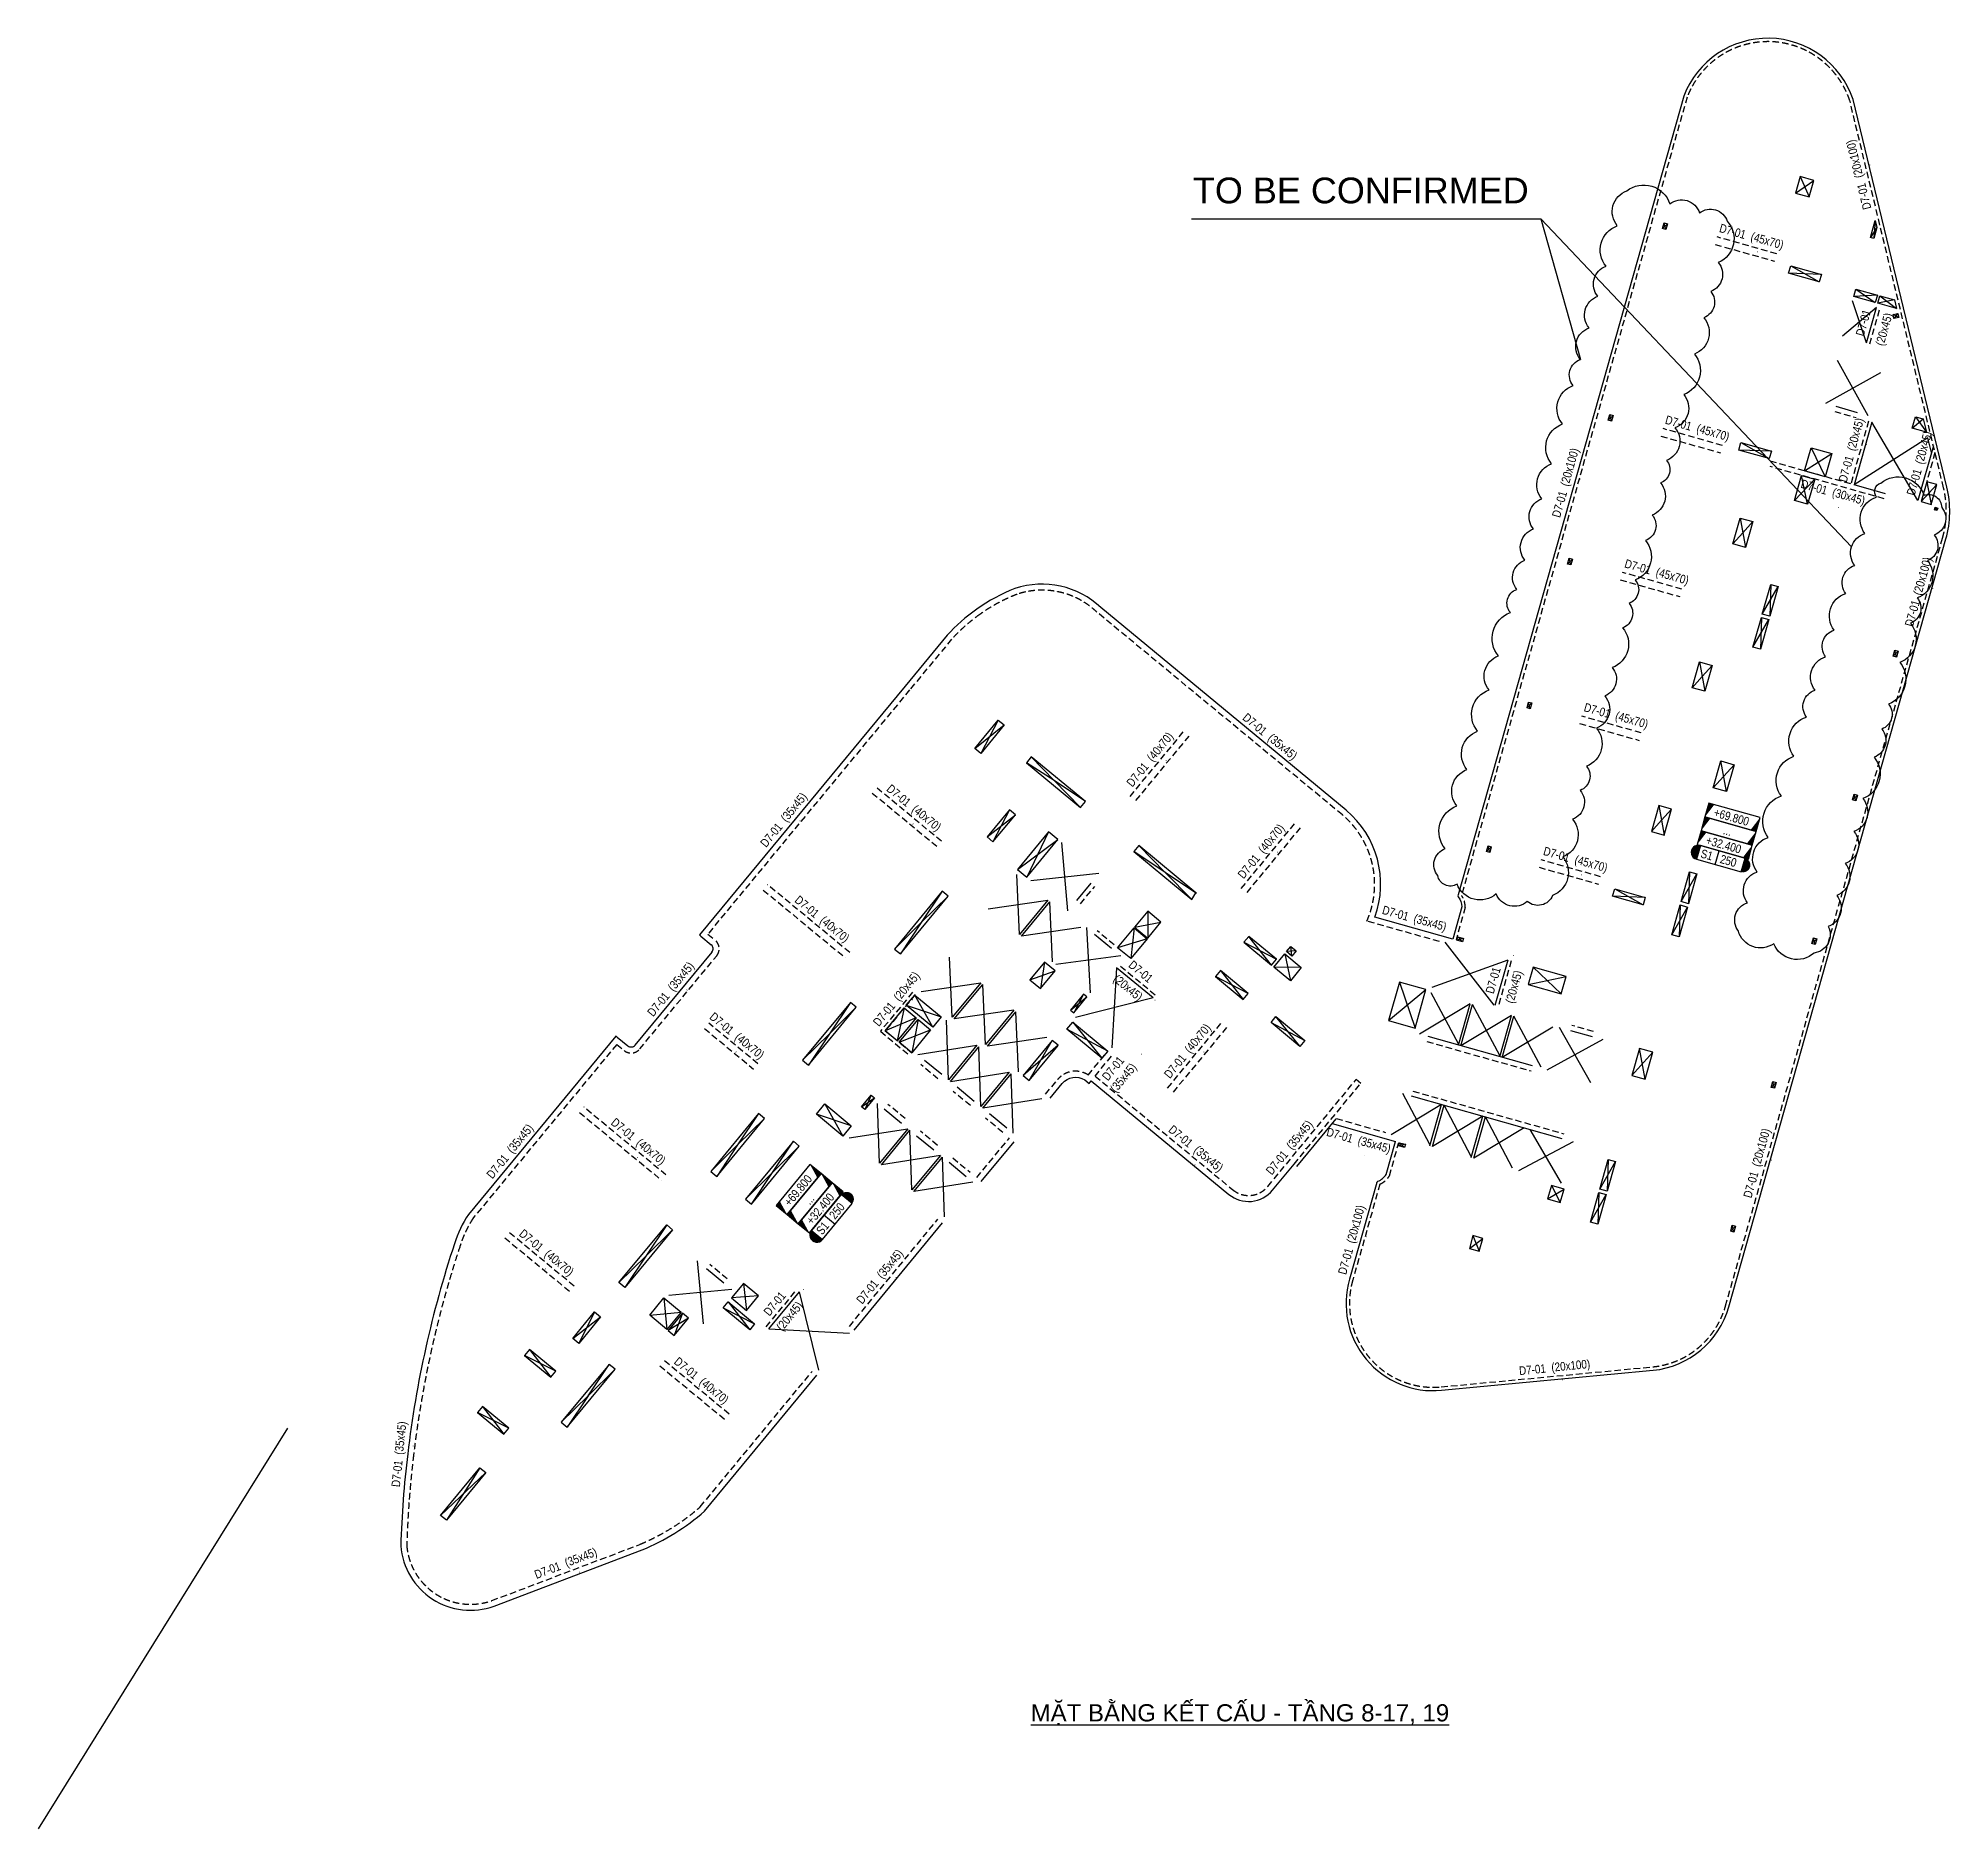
# Model space of a CAD drawing. Header units: millimetres. Extents: x 5400 to 3023951, y -127214 to 225084.
# Drawn here: x 1687400 to 1798713, y 2000 to 106284 of the extents above; entities that cross this region are included whole.
import ezdxf
from ezdxf.enums import TextEntityAlignment as Align

# ---------------------------------------------------------------- set-up
doc = ezdxf.new("R2010")
doc.units = ezdxf.units.MM
doc.header["$LTSCALE"] = 100
doc.linetypes.add('HIDDEN', pattern=[0.375, 0.25, -0.125])
for name, color, linetype in [('ccu11-Manh', 8, 'Continuous'), ('ccu11-Thay', 7, 'Continuous'), ('ccu12-Chidan', 9, 'Continuous'), ('ccu12-Khuat', 9, 'HIDDEN'), ('ccu12-Lomo', 2, 'Continuous'), ('ccu12-Text', 31, 'Continuous'), ('ccu12-Thay', 7, 'Continuous'), ('Xref_NT1+NT2_MBDV Cot vach_220729$0$ccu12-Thay', 7, 'Continuous')]:
    doc.layers.add(name, color=color, linetype=linetype)
doc.layers.add('ccu12-Tencaukien', color=9, linetype='Continuous', lineweight=15)
doc.layers.add('KC-Tencaukien', color=9, linetype='Continuous', lineweight=15)
doc.styles.add('Arial', font='arial.ttf', dxfattribs={"width": 0.7})
doc.styles.add('Arial Narrow', font='ARIALN.TTF')

msp = doc.modelspace()

# ---------------------------------------------------------------- texts
at = {"layer": 'ccu12-Text', "color": 1, "style": 'Arial'}
msp.add_text('TO BE CONFIRMED', height=1500, dxfattribs=at).set_placement((1764417.3, 96667.6), align=Align.CENTER)
at = {"layer": 'ccu12-Text', "color": 31, "style": 'Arial'}
msp.add_text('%%UMẶT BẰNG KẾT CẤU - TẦNG 8-17, 19', height=1000, dxfattribs=at).set_placement((1757377.9, 8253.3), align=Align.CENTER)

# ---------------------------------------------------------------- blocks, each defined once
blk = doc.blocks.new('*U4')
at = {"layer": 'ccu12-Tencaukien', "color": 8, "ltscale": 10000}
blk.add_line((361, -155), (354, -155), dxfattribs=at)
at = {"layer": 'ccu12-Text', "color": 2, "style": 'Arial Narrow', "width": 0.8}
blk.add_attdef('SH', text='', height=300, dxfattribs=at).set_placement((276, 6), align=Align.BOTTOM_RIGHT)
at = {"layer": 'ccu12-Text', "color": 31, "style": 'Arial Narrow', "width": 0.8}
for tag, p in [('(', (508, -75)), ('KT', (633, -75)), (')', (963, -75))]:
    blk.add_attdef(tag, text='', height=250, dxfattribs=at).set_placement(p, align=Align.BOTTOM_LEFT)
blk = doc.blocks.new('ccu11-cmb-flat-8')
at = {"layer": 'ccu12-Chidan', "color": 7}
blk.add_lwpolyline([(0, 0), (1550, 0), (1550, 419), (0, 419)], close=True, dxfattribs=at)
at = {"layer": 'ccu12-Chidan'}
for points in [[(0, 0), (166, 419), (0, 419)], [(1550, 419), (1383, 0), (1550, 0)]]:
    blk.add_solid(points, dxfattribs=at)
at = {"layer": 'ccu12-Chidan', "color": 31, "style": 'Arial Narrow', "width": 0.8}
blk.add_attdef('+100.00', text='', height=250, dxfattribs=at).set_placement((745, 206), align=Align.MIDDLE_CENTER)
blk = doc.blocks.new('ccu11-chieudaysan-flat-2')
at = {"layer": 'ccu12-Chidan'}
for points in [[(-569, 0), (-569, 419, 1)], [(788, 419), (788, 0, 1)]]:
    blk.add_hatch(color=8, dxfattribs=at).paths.add_polyline_path(points)
at = {"layer": 'ccu12-Chidan', "color": 7}
blk.add_line((0, 0), (0, 419), dxfattribs=at)
blk.add_lwpolyline([(-569, 0), (788, 0), (788, 419), (-569, 419)], close=True, dxfattribs=at)
blk.add_arc((-569, 209), 209, 90, 270.0001, dxfattribs=at)
at = {"layer": 'ccu12-Chidan', "color": 31, "style": 'Arial Narrow', "width": 0.7}
for tag, p in [('S00', (-488, 209)), ('200', (100, 209))]:
    blk.add_attdef(tag, text='', height=250, dxfattribs=at).set_placement(p, align=Align.MIDDLE_LEFT)
blk = doc.blocks.new('Lomo T8')
at = {"layer": 'ccu11-Manh', "ltscale": 5}
for p, q in [((71122, 86899), (71649, 85711)), ((70850, 85937), (71921, 86673)), ((72349, 81201), (70446, 81271)), ((70569, 81704), (72226, 80768)), ((67659, 71407), (69317, 70471)), ((69439, 70904), (67537, 70974)), ((23048, 53591), (24760, 54962)), ((24415, 55246), (23395, 53305)), ((23764, 48438), (25417, 49732)), ((25070, 50018), (24111, 48151)), ((25535, 46546), (27890, 48298)), ((27350, 48744), (26075, 46101)), ((62097, 44921), (60195, 44991)), ((62097, 44921), (60195, 44991)), ((60317, 45424), (61975, 44488)), ((60317, 45424), (61975, 44488)), ((32356, 43183), (33891, 43472)), ((33120, 44109), (33127, 42547)), ((33095, 42508), (31369, 41988)), ((32324, 43145), (32140, 41352)), ((41102, 41627, 0), (41429, 40060)), ((26257, 40117), (27733, 40647)), ((27112, 41152), (26873, 39607)), ((42066, 40831, 0), (40466, 40856, 0)), ((20606, 37361), (19556, 39227)), ((47151, 37740, 0), (49326, 39552, 0)), ((47786, 39987, 0), (48691, 37305, 0)), ((19632, 37906), (17837, 37146)), ((18938, 38479), (18531, 36573)), ((19065, 38633), (21096, 37955)), ((41971, 36254, 0), (40591, 37978, 0)), ((18647, 36478), (20479, 37207)), ((19748, 37811), (19378, 35874)), ((40305, 37631, 0), (42276, 36587, 0)), ((15860, 31614, 0), (13826, 32289)), ((14319, 32887), (15366, 31017)), ((56409, 27367), (57368, 27927)), ((56627, 28136), (57150, 27157)), ((51851, 24472), (52639, 25055)), ((52061, 25218), (52428, 24309)), ((9580, 22436), (9767, 20855)), ((4951, 21590), (5127, 19761)), ((8689, 21357), (9944, 19736)), ((10467, 21704), (8880, 21588)), ((-357, 19230, 0), (1264, 20485)), ((917, 20772), (-10, 18943, 0)), ((4125, 20589), (5954, 20762)), ((6378, 20412), (5204, 19697)), ((6031, 20698), (5550, 19410)), ((8402, 21010), (10231, 20083)), ((-1347, 17324), (-3160, 18238)), ((-2874, 18585), (-1634, 16977)), ((540, 15895), (1758, 17723)), ((2105, 17436), (540, 15895)), ((-4085, 14008), (-5898, 14922)), ((-5612, 15269), (-4372, 13661)), ((-8062, 8926, 0), (-5421, 11418, 0)), ((-5767, 11704, 0), (-7715, 8639))]:
    blk.add_line(p, q, dxfattribs=at)
at = {"layer": 'ccu11-Manh'}
for p, q in [((63383, 84150), (63095, 83868)), ((63288, 83813), (63190, 84204)), ((60229, 72987), (59941, 72705)), ((60133, 72650), (60036, 73041)), ((77638, 72250), (78287, 72795)), ((77825, 72915), (78474, 72014)), ((78939, 67493, 0), (79124, 67596)), ((78980, 67637, 0), (79083, 67452, 0)), ((57863, 64615), (57575, 64332)), ((57768, 64278), (57670, 64669)), ((76819, 59253, 0), (76532, 58971, 0)), ((76724, 58916, 0), (76627, 59308, 0)), ((55497, 56243), (55210, 55960)), ((55402, 55906), (55305, 56297)), ((74453, 50881, 0), (74166, 50599, 0)), ((74358, 50544, 0), (74261, 50935, 0)), ((53131, 47871), (52844, 47588)), ((53036, 47534), (52939, 47925)), ((51515, 42518, 0), (51124, 42421, 0)), ((51178, 42614, 0), (51461, 42326)), ((72088, 42509, 0), (71800, 42226, 0)), ((71993, 42172, 0), (71895, 42563, 0)), ((41774, 41812, 0), (41210, 41758, 0)), ((41519, 41503, 0), (41465, 42067, 0)), ((38972, 39315), (37066, 40305)), ((37353, 40652), (38685, 38968)), ((69722, 34137, 0), (69434, 33854, 0)), ((69627, 33800, 0), (69530, 34191, 0)), ((48130, 30538, 0), (47739, 30440, 0)), ((47794, 30632, 0), (48075, 30345, 0)), ((67356, 25764, 0), (67069, 25482, 0)), ((67261, 25428, 0), (67164, 25819, 0))]:
    blk.add_line(p, q, dxfattribs=at)
at = {"layer": 'ccu11-Manh', "ltscale": 0.5}
for p, q in [((75587, 83943, 0), (75212, 83352, 0)), ((75489, 84346, 0), (75404, 83325, 0)), ((74364, 80350), (75491, 79560)), ((75614, 79997), (74240, 79913)), ((76610, 79716), (75635, 79519)), ((75759, 79956), (76733, 79209)), ((71371, 69760, 0), (72955, 70768, 0)), ((71752, 71108, 0), (72574, 69420, 0)), ((71963, 69281, 0), (70781, 68041)), ((71551, 67824), (71193, 69499, 0)), ((78489, 69126), (78740, 67808)), ((79066, 68963), (78163, 67971)), ((68909, 61416), (69832, 63025)), ((69399, 63148), (69342, 61293)), ((68855, 61223), (68798, 59369)), ((68365, 59491), (69288, 61101)), ((67263, 52648), (66050, 51297)), ((66820, 51079), (66493, 52865)), ((64178, 44671), (65100, 46281)), ((64667, 46403), (64611, 44549)), ((63634, 42747), (64556, 44356)), ((64123, 44479), (64067, 42624)), ((38716, 42302), (40622, 41312)), ((40335, 40965), (39002, 42649)), ((55280, 39844), (57490, 40311)), ((57204, 39300), (55565, 40854)), ((30803, 35965, 0), (28409, 37235, 0)), ((28756, 37655, 0), (30458, 35546, 0)), ((27903, 36304, 0), (25864, 34538, 0)), ((26211, 34252, 0), (27558, 36589, 0)), ((62532, 35904), (61318, 34552)), ((62088, 34335), (61762, 36121)), ((17023, 33409, 0), (16640, 32558, 0)), ((16450, 32716, 0), (17213, 33253, 0)), ((59446, 27927), (60369, 29537)), ((59936, 29659), (59879, 27805)), ((58902, 26002), (59825, 27612)), ((59392, 27734), (59335, 25880))]:
    blk.add_line(p, q, dxfattribs=at)
at = {"layer": 'ccu11-Manh', "elevation": 0}
for points in [[(76857, 78697), (76523, 78863)], [(76800, 78930), (76580, 78629)]]:
    blk.add_lwpolyline(points, dxfattribs=at)
at = {"layer": 'ccu11-Manh', "ltscale": 5, "elevation": 0}
for points in [[(67613, 67014), (67770, 66154), (68354, 66805)], [(67186, 65503), (67770, 66154), (67927, 65294)], [(65247, 58642), (65404, 57782), (65988, 58433)], [(64820, 57131), (65404, 57782), (65561, 56922)], [(26345, 53102), (27667, 51718), (26058, 52755)], [(29495, 50501), (27667, 51718), (29208, 50154)], [(62881, 50270), (63038, 49410), (63622, 50060)], [(62454, 48759), (63038, 49410), (63195, 48550)], [(32602, 47934), (34143, 46370), (32316, 47587)], [(35971, 45152), (34144, 46369), (35685, 44805)], [(21156, 45280), (19939, 43452), (21503, 44993)], [(18374, 41910), (19938, 43452), (18721, 41624)], [(29390, 39278), (28818, 38194)], [(15807, 38803), (14590, 36975), (16154, 38516)], [(13025, 35434), (14590, 36975), (13372, 35147)], [(10459, 32326), (9241, 30498), (10806, 32039)], [(7676, 28957), (9241, 30498), (8023, 28670)], [(12835, 30429), (11270, 28888), (12488, 30715)], [(10052, 27060), (11270, 28887), (9705, 27346)], [(5110, 25849), (3892, 24021), (5457, 25563)], [(2327, 22480), (3892, 24021), (2674, 22193)], [(-1024, 14354), (540, 15895), (-677, 14068)]]:
    blk.add_lwpolyline(points, dxfattribs=at)
at = {"layer": 'ccu11-Manh', "ltscale": 5, "extrusion": (-1.24009e-08, 1.02457e-08, 1), "elevation": 0}
blk.add_lwpolyline([(28625, 38353), (29582, 39119)], dxfattribs=at)
at = {"layer": 'ccu12-Lomo', "ltscale": 0.5, "elevation": 0}
for points in [[(71921, 86673), (71122, 86899), (70850, 85937), (71649, 85711), (71921, 86673)], [(70446, 81271), (70569, 81704), (72349, 81201), (72226, 80768), (70446, 81271)], [(67537, 70974), (67659, 71407), (69439, 70904), (69317, 70471), (67537, 70974)], [(67613, 67014), (68354, 66805), (67927, 65294), (67186, 65503), (67613, 67014)], [(65247, 58642), (65988, 58433), (65561, 56922), (64820, 57131), (65247, 58642)], [(23395, 53305), (23048, 53591), (24415, 55246), (24760, 54962), (23395, 53305)], [(26345, 53102), (26058, 52755), (29208, 50154), (29495, 50501), (26345, 53102)], [(63195, 48550), (63622, 50060), (62881, 50270), (62454, 48759), (63195, 48550)], [(25417, 49732), (25070, 50018), (23765, 48438), (24111, 48151), (25417, 49732)], [(27350, 48744), (25535, 46546), (26075, 46101), (27890, 48298), (27350, 48744)], [(32602, 47934), (32316, 47587), (35685, 44805), (35933, 45177), (32602, 47934)], [(21503, 44993), (21156, 45280), (18374, 41910), (18721, 41624), (21503, 44993)], [(60195, 44991), (60317, 45424), (62097, 44921), (61975, 44488), (60195, 44991)], [(26873, 39607), (27733, 40647), (27112, 41152), (26257, 40117), (26873, 39607)], [(37066, 40305), (38685, 38968), (38972, 39315), (37353, 40652), (37066, 40305)], [(49326, 39552), (47786, 39987), (47152, 37740), (48691, 37305), (49326, 39552)], [(16154, 38516), (15807, 38803), (13025, 35434), (13372, 35147), (16154, 38516)], [(42276, 36587), (41989, 36240), (40305, 37631), (40591, 37978), (42276, 36587)], [(10806, 32039), (10459, 32326), (7676, 28957), (8023, 28670), (10806, 32039)], [(12835, 30429), (12488, 30716), (9705, 27347), (10052, 27060), (12835, 30429)], [(57150, 27157), (57368, 27927), (56627, 28136), (56409, 27367), (57150, 27157)], [(2674, 22193), (2327, 22480), (5110, 25849), (5457, 25563), (2674, 22193)], [(52428, 24309), (52639, 25055), (52061, 25218), (51851, 24472), (52428, 24309)], [(4125, 20589), (4951, 21590), (5954, 20762), (5127, 19761), (4124, 20588)], [(8402, 21010), (8689, 21357), (10231, 20083), (9944, 19736), (8402, 21010)], [(-10, 18943), (-357, 19230), (917, 20772), (1264, 20485), (-10, 18943)], [(5204, 19697), (5550, 19410), (6378, 20411), (6031, 20699), (5203, 19698)], [(-1634, 16977), (-1347, 17324), (-2874, 18584), (-3160, 18238), (-1634, 16977)], [(-677, 14068), (2105, 17436), (1758, 17723), (-1024, 14354), (-677, 14068)], [(-4372, 13661), (-4085, 14008), (-5612, 15269), (-5898, 14922), (-4372, 13661)]]:
    blk.add_lwpolyline(points, dxfattribs=at)
at = {"layer": 'ccu12-Lomo', "elevation": 0}
for points in [[(63383, 84150), (63288, 83813), (63095, 83868), (63190, 84204), (63383, 84150)], [(75404, 83298), (75212, 83352), (75489, 84346), (75587, 83943), (75404, 83298)], [(75615, 79997), (75491, 79560), (74240, 79913), (74364, 80350), (75614, 79997)], [(75759, 79956), (76610, 79716), (76733, 79209), (75635, 79519), (75759, 79956)], [(76523, 78863), (76800, 78930), (76857, 78697), (76580, 78629), (76523, 78863)], [(60229, 72987), (60133, 72650), (59941, 72705), (60036, 73041), (60229, 72987)], [(77638, 72250), (77825, 72915), (78287, 72795), (78474, 72014), (77638, 72249)], [(72955, 70768), (72574, 69420), (71371, 69760), (71752, 71108), (72955, 70768)], [(78980, 67637), (79124, 67596), (79083, 67452), (78939, 67493), (78980, 67637)], [(57863, 64615), (57768, 64278), (57575, 64332), (57670, 64669), (57863, 64615)], [(69288, 61101), (68798, 59369), (68365, 59491), (68855, 61223), (69288, 61101)], [(76819, 59253), (76724, 58916), (76532, 58971), (76627, 59308), (76819, 59253)], [(55497, 56243), (55402, 55906), (55210, 55960), (55305, 56297), (55497, 56243)], [(74453, 50881), (74358, 50544), (74166, 50599), (74261, 50935), (74453, 50881)], [(53131, 47871), (53036, 47534), (52844, 47588), (52939, 47925), (53131, 47871)], [(64556, 44356), (64067, 42624), (63634, 42747), (64123, 44479), (64556, 44356)], [(39002, 42649), (38716, 42302), (40335, 40965), (40622, 41312), (39002, 42649)], [(72088, 42509), (71993, 42172), (71800, 42226), (71895, 42563), (72088, 42509)], [(41774, 41812), (41519, 41503), (41211, 41758), (41465, 42067), (41774, 41812)], [(28409, 37235), (28756, 37655), (30803, 35965), (30458, 35546), (28409, 37235)], [(27903, 36304), (27558, 36589), (25864, 34538), (26211, 34252), (27905, 36302)], [(62532, 35904), (61762, 36121), (61318, 34552), (62088, 34335), (62532, 35904)], [(17023, 33409), (17213, 33253), (16640, 32558), (16450, 32716), (17023, 33409)], [(69722, 34137), (69627, 33800), (69434, 33854), (69530, 34191), (69722, 34137)], [(48130, 30538), (48075, 30345), (47739, 30440), (47793, 30633), (48130, 30538)], [(60369, 29537), (59879, 27805), (59446, 27927), (59936, 29659), (60369, 29537)], [(59825, 27612), (59335, 25880), (58902, 26002), (59392, 27734), (59825, 27612)], [(67356, 25764), (67261, 25428), (67069, 25482), (67164, 25819), (67356, 25764)], [(-5421, 11418), (-7715, 8639), (-8062, 8926), (-5767, 11704), (-5421, 11418)]]:
    blk.add_lwpolyline(points, dxfattribs=at)
for points in [[(71963, 69281), (71551, 67824), (70781, 68041), (71193, 69499)], [(51124, 42421), (51178, 42614), (51515, 42518), (51461, 42326)]]:
    blk.add_lwpolyline(points, close=True, dxfattribs=at)
at = {"layer": 'ccu12-Lomo'}
for points in [[(78740, 67808), (79066, 68963), (78489, 69126), (78163, 67971), (78740, 67808)], [(69832, 63025), (69342, 61293), (68909, 61416), (69399, 63148), (69832, 63025)], [(65100, 46281), (64611, 44549), (64178, 44671), (64667, 46403), (65100, 46281)]]:
    blk.add_lwpolyline(points, dxfattribs=at)
blk.add_lwpolyline([(67263, 52648), (66820, 51079), (66050, 51297), (66493, 52865)], close=True, dxfattribs=at)
at = {"layer": 'ccu12-Lomo', "ltscale": 0.5, "elevation": 0}
for points in [[(32356, 43183), (33127, 42547), (33891, 43472), (33120, 44109)], [(32324, 43145), (33095, 42508), (32140, 41352), (31369, 41988)], [(41102, 41627), (42066, 40831), (41429, 40060), (40465, 40856)], [(19556, 39227), (21096, 37955), (20606, 37361), (19065, 38633)], [(18938, 38479), (19632, 37906), (18531, 36573), (17837, 37146)], [(19748, 37811), (20479, 37207), (19378, 35874), (18647, 36478)], [(14319, 32887), (15860, 31614), (15366, 31017), (13826, 32289)], [(8880, 21588), (9767, 20855), (10467, 21704), (9580, 22436)]]:
    blk.add_lwpolyline(points, close=True, dxfattribs=at)
at = {"layer": 'ccu12-Lomo', "ltscale": 0.5}
blk.add_lwpolyline([(57204, 39300), (57490, 40311), (55565, 40854), (55280, 39844), (57204, 39300)], dxfattribs=at)
at = {"layer": 'ccu12-Lomo', "ltscale": 0.5, "extrusion": (-1.24009e-08, 1.02457e-08, 1), "elevation": 0}
blk.add_lwpolyline([(28818, 38194), (29582, 39119), (29390, 39278), (28625, 38353)], close=True, dxfattribs=at)
blk = doc.blocks.new('*U15')
at = {"layer": 'ccu12-Tencaukien', "color": 8, "ltscale": 10000}
blk.add_line((361, -155), (354, -155), dxfattribs=at)
at = {"layer": 'ccu12-Text', "color": 2, "style": 'Arial Narrow', "width": 0.8}
blk.add_attdef('SH', text='', height=300, dxfattribs=at).set_placement((276, 6), align=Align.BOTTOM_RIGHT)
at = {"layer": 'ccu12-Text', "color": 31, "style": 'Arial Narrow', "width": 0.8}
for tag, p in [('(', (508, -75)), ('KT', (633, -75)), (')', (963, -75))]:
    blk.add_attdef(tag, text='', height=250, dxfattribs=at).set_placement(p, align=Align.BOTTOM_LEFT)
blk = doc.blocks.new('*U16')
at = {"layer": 'ccu12-Tencaukien', "color": 8, "ltscale": 10000}
blk.add_line((361, -155), (354, -155), dxfattribs=at)
at = {"layer": 'ccu12-Text', "color": 2, "style": 'Arial Narrow', "width": 0.8}
blk.add_attdef('SH', text='', height=300, dxfattribs=at).set_placement((276, 6), align=Align.BOTTOM_RIGHT)
at = {"layer": 'ccu12-Text', "color": 31, "style": 'Arial Narrow', "width": 0.8}
for tag, p in [('(', (508, -75)), ('KT', (633, -75)), (')', (963, -75))]:
    blk.add_attdef(tag, text='', height=250, dxfattribs=at).set_placement(p, align=Align.BOTTOM_LEFT)
blk = doc.blocks.new('*U20')
at = {"layer": 'ccu12-Tencaukien', "color": 8, "ltscale": 10000}
blk.add_line((361, -155), (354, -155), dxfattribs=at)
at = {"layer": 'ccu12-Text', "color": 2, "style": 'Arial Narrow', "width": 0.8}
blk.add_attdef('SH', text='', height=300, dxfattribs=at).set_placement((276, 6), align=Align.BOTTOM_RIGHT)
at = {"layer": 'ccu12-Text', "color": 31, "style": 'Arial Narrow', "width": 0.8}
for tag, p in [('(', (508, -75)), ('KT', (633, -75)), (')', (963, -75))]:
    blk.add_attdef(tag, text='', height=250, dxfattribs=at).set_placement(p, align=Align.BOTTOM_LEFT)
blk = doc.blocks.new('*U31')
at = {"layer": 'ccu12-Tencaukien', "color": 8, "ltscale": 10000}
blk.add_line((361, -155), (354, -155), dxfattribs=at)
at = {"layer": 'ccu12-Text', "color": 2, "style": 'Arial Narrow', "width": 0.8}
blk.add_attdef('SH', text='', height=300, dxfattribs=at).set_placement((276, 6), align=Align.BOTTOM_RIGHT)
at = {"layer": 'ccu12-Text', "color": 31, "style": 'Arial Narrow', "width": 0.8}
for tag, p in [('(', (508, -75)), ('KT', (633, -75)), (')', (963, -75))]:
    blk.add_attdef(tag, text='', height=250, dxfattribs=at).set_placement(p, align=Align.BOTTOM_LEFT)
blk = doc.blocks.new('*U32')
at = {"layer": 'ccu12-Tencaukien', "color": 8, "ltscale": 10000}
blk.add_line((361, -155), (354, -155), dxfattribs=at)
at = {"layer": 'ccu12-Text', "color": 2, "style": 'Arial Narrow', "width": 0.8}
blk.add_attdef('SH', text='', height=300, dxfattribs=at).set_placement((276, 6), align=Align.BOTTOM_RIGHT)
at = {"layer": 'ccu12-Text', "color": 31, "style": 'Arial Narrow', "width": 0.8}
for tag, p in [('(', (508, -75)), ('KT', (633, -75)), (')', (963, -75))]:
    blk.add_attdef(tag, text='', height=250, dxfattribs=at).set_placement(p, align=Align.BOTTOM_LEFT)
blk = doc.blocks.new('*U33')
at = {"layer": 'ccu12-Tencaukien', "color": 8, "ltscale": 10000}
blk.add_line((361, -155), (354, -155), dxfattribs=at)
at = {"layer": 'ccu12-Text', "color": 2, "style": 'Arial Narrow', "width": 0.8}
blk.add_attdef('SH', text='', height=300, dxfattribs=at).set_placement((276, 6), align=Align.BOTTOM_RIGHT)
at = {"layer": 'ccu12-Text', "color": 31, "style": 'Arial Narrow', "width": 0.8}
for tag, p in [('(', (508, -75)), ('KT', (633, -75)), (')', (963, -75))]:
    blk.add_attdef(tag, text='', height=250, dxfattribs=at).set_placement(p, align=Align.BOTTOM_LEFT)
blk = doc.blocks.new('*U30')
at = {"layer": 'ccu12-Tencaukien', "color": 8, "ltscale": 10000}
blk.add_line((361, -155), (354, -155), dxfattribs=at)
at = {"layer": 'ccu12-Text', "color": 2, "style": 'Arial Narrow', "width": 0.8}
blk.add_attdef('SH', text='', height=300, dxfattribs=at).set_placement((276, 6), align=Align.BOTTOM_RIGHT)
at = {"layer": 'ccu12-Text', "color": 31, "style": 'Arial Narrow', "width": 0.8}
for tag, p in [('(', (508, -75)), ('KT', (633, -75)), (')', (963, -75))]:
    blk.add_attdef(tag, text='', height=250, dxfattribs=at).set_placement(p, align=Align.BOTTOM_LEFT)

# ---------------------------------------------------------------- linework, layer by layer
at = {"layer": 'ccu11-Manh', "ltscale": 0.5}
for p, q in [((1794452.4, 90604.4), (1792472.4, 88929.8)), ((1793867.8, 88535.5), (1793057.1, 90998.7)), ((1793969.4, 84298.2), (1792174.4, 87507.2)), ((1794676.4, 86800.2), (1791467.4, 85005.2)), ((1796855.2, 79352.1), (1794176.5, 83927.9)), ((1797440.8, 83005.5), (1793143.1, 80270.6, 0)), ((1747350.5, 55453, 0), (1747006.3, 59433.4, 0)), ((1744534.9, 54081.9, 0), (1744377, 57584.4, 0)), ((1745191.6, 57235.9, 0), (1749165.3, 57650.5, 0)), ((1742721.4, 55579.6, 0), (1746190.5, 56086.7, 0)), ((1746461, 52491.3, 0), (1746306.2, 55991.2, 0)), ((1748116.6, 54496.1, 0), (1744650.6, 53986.4, 0)), ((1748436.7, 54491.1, 0), (1748658.5, 50676.5, 0)), ((1769302, 53635.4), (1772162.9, 49969.3)), ((1740625.5, 49269.5, 0), (1740467.6, 52772)), ((1750441.5, 52835.5, 0), (1746653.8, 52332.1, 0)), ((1772978, 52596.7), (1768554.2, 50989)), ((1738812, 50767.3), (1742281.1, 51274.3)), ((1750198.1, 52148.3, 0), (1749917.8, 47490.1, 0)), ((1742553.2, 47677.6, 0), (1742396.8, 51178.8)), ((1752318.6, 50397.2, 0), (1747797.4, 49241.2, 0)), ((1770102.3, 47713.3, 0), (1768520.7, 50686.7, 0)), ((1740403.3, 45627.2), (1740285.4, 49096.5)), ((1744208.8, 49682.4), (1740741.2, 49174)), ((1744479.2, 46087), (1744324.4, 49586.8)), ((1770782.2, 50047.7, 0), (1767840.9, 48281, 0)), ((1773188, 49367.9), (1770246.7, 47601.1)), ((1772508.1, 47033.5), (1770926.5, 50006.9)), ((1774913.9, 46353.7), (1773332.3, 49327.1)), ((1746134.8, 48091.8), (1742668.8, 47582.1)), ((1775593.7, 48688.1), (1772652.5, 46921.3)), ((1778507.9, 47968.6), (1775250.7, 46187.1)), ((1775957.8, 48689.2), (1777800.9, 45466.5)), ((1738629.8, 47091.7), (1742058.9, 47631.9, 0)), ((1742292.3, 44067.1), (1742174.5, 47536.4, 0)), ((1740518.9, 45531.7, 0), (1743947.9, 46071.9, 0)), ((1744181.4, 42507), (1744063.6, 45976.3, 0)), ((1768443.6, 41843.2), (1766862, 44816.6)), ((1736391.6, 40769.5), (1736273.8, 44238.8)), ((1745837, 44511.8), (1742408, 43971.6, 0)), ((1769123.4, 44177.6), (1766182.2, 42410.8)), ((1771529.2, 43497.8), (1768588, 41731)), ((1770849.4, 41163.4), (1769267.8, 44136.8)), ((1773255.2, 40483.5), (1771673.6, 43457)), ((1734618.2, 42234.1), (1738047.2, 42774.3, 0)), ((1738280.7, 39209.5, 0), (1738162.9, 42678.8, 0)), ((1773935, 42818), (1770993.8, 41051.2)), ((1776094, 39610), (1774271.8, 42722.8)), ((1739936.3, 41214.2, 0), (1736507.3, 40674, 0)), ((1776773.9, 42015.8), (1773592, 40317)), ((1740169.8, 37649.4), (1740052, 41118.7, 0)), ((1741825.4, 39654.1), (1738396.4, 39113.9)), ((1726132.5, 31409.2), (1725783.4, 35069.5)), ((1727788.1, 33414), (1724127.8, 33064.8)), ((1732853.7, 28711.8), (1731729.8, 33271.4)), ((1729946.8, 31112.4), (1734636.6, 30870.8))]:
    msp.add_line(p, q, dxfattribs=at)
at = {"layer": 'ccu11-Thay', "ltscale": 0.5}
for p, q in [((1748687.7, 57072.2, 0), (1747859.9, 56069.8, 0)), ((1748899.3, 54109, 0), (1749901.7, 53281.2, 0)), ((1774408.7, 46425.1), (1768346.1, 48138.2)), ((1776631.4, 48498.8), (1777882.4, 48145.3)), ((1739015.4, 46773.4), (1740017.7, 45945.6, 0)), ((1740904.4, 45213.3, 0), (1741906.8, 44385.5)), ((1748336.4, 45615.6), (1748592.2, 45413.9, 0)), ((1748592.2, 45413.9, 0), (1748719.6, 45568.1, 0)), ((1776148.3, 42192.5), (1767367.2, 44673.8)), ((1736659.3, 43920.5), (1737661.7, 43092.7, 0)), ((1742793.5, 43653.2, 0), (1743795.9, 42825.4)), ((1738548.4, 42360.4, 0), (1739550.8, 41532.6, 0)), ((1741439.9, 39972.5), (1740437.5, 40800.3, 0)), ((1726323.1, 34623.8), (1727325.5, 33796))]:
    msp.add_line(p, q, dxfattribs=at)
at = {"layer": 'ccu11-Thay'}
for p, q in [((1746190.5, 56086.7, 0), (1744534.9, 54081.9, 0)), ((1744650.6, 53986.4, 0), (1746306.2, 55991.2, 0)), ((1772978, 52596.7, 0), (1772230.2, 49950.3, 0)), ((1742281.1, 51274.3), (1740625.5, 49269.5, 0)), ((1740741.2, 49174), (1742396.8, 51178.8)), ((1744208.8, 49682.4), (1742553.2, 47677.6, 0)), ((1742668.8, 47582.1), (1744324.4, 49586.8)), ((1770102.3, 47641.9, 0), (1770782.2, 50047.7, 0)), ((1770246.7, 47601.1, 0), (1770926.5, 50006.9, 0)), ((1772508.1, 46962.1, 0), (1773188, 49367.9, 0)), ((1772652.5, 46921.3), (1773332.3, 49327.1)), ((1742058.9, 47631.9, 0), (1740403.3, 45627.2)), ((1740518.9, 45531.7, 0), (1742174.5, 47536.4, 0)), ((1743947.9, 46071.9, 0), (1742292.3, 44067.1)), ((1742408, 43971.6, 0), (1744063.6, 45976.3, 0)), ((1768443.6, 41771.8), (1769123.4, 44177.6)), ((1768588, 41731), (1769267.8, 44136.8)), ((1770849.4, 41092), (1771529.2, 43497.8)), ((1770993.8, 41051.2), (1771673.6, 43457)), ((1738047.2, 42774.3, 0), (1736391.6, 40769.5)), ((1736507.3, 40674, 0), (1738162.9, 42678.8, 0)), ((1739936.3, 41214.2, 0), (1738280.7, 39209.5, 0)), ((1738396.4, 39113.9), (1740052, 41118.7, 0))]:
    msp.add_line(p, q, dxfattribs=at)
at = {"layer": 'ccu11-Thay', "ltscale": 0.5, "extrusion": (-9.92109e-09, 8.1449e-09, 1)}
msp.add_line((1752318.4, 50397, 0), (1750198, 52148.1, 0), dxfattribs=at)
at = {"layer": 'ccu11-Thay', "color": 1}
for points in [[(1779912.3, 97396.1, -0.52056705), (1782410.8, 96636.9, -0.52056705), (1784142.1, 96110.9, -0.52056705), (1785752.9, 95621.4, -0.52056705), (1785232.6, 93218.5, -0.52056705), (1784792.3, 91536.4, -0.52056705), (1784392.4, 90008.3, -0.52056705), (1783838.3, 87891.3, -0.52056705), (1783219.6, 85527.1, -0.52056705), (1782711.9, 83587.3, -0.52056705), (1782217.2, 81697.2, -0.52056705), (1781872.7, 80380.8, -0.52056705), (1781384, 78513.7, -0.52056705), (1780994.6, 77025.7, -0.52056705), (1780393.9, 74730.5, -0.52056705), (1780037.3, 73368.1, -0.52056705), (1779664.4, 71943.2, -0.52056705), (1779057.5, 69624.5, -0.52056705), (1778626.8, 67978.9, -0.52056705), (1778135.3, 66101, -0.52056705), (1777555.7, 63886.2, -0.52056705), (1777187.2, 62478.2, -0.52056705), (1776745.7, 60791.5, -0.52056705), (1776172.3, 58600.6, -0.52056705), (1775586.7, 56363.2, -0.52056705), (1774112.8, 56008.1, -0.52056705), (1772303.4, 56450.4, -0.52056705), (1770020.1, 57008.6, -0.52056705), (1768893.4, 57515.3, -0.52056705), (1769326.5, 59082.8, -0.52056705), (1770014.4, 61572.4, -0.52056705), (1770599.4, 63689.8, -0.52056705), (1771216.4, 65923.1, -0.52056705), (1771881.7, 68331, -0.52056705), (1772427.5, 70306.3, -0.52056705), (1773124.2, 72827.9, -0.52056705), (1773499.2, 74185.2, -0.52056705), (1773968.6, 75883.9, -0.52056705), (1774470.6, 77700.8, -0.52056705), (1774958.2, 79465.4, -0.52056705), (1775520.5, 81500.7, -0.52056705), (1776160.7, 83817.9, -0.52056705), (1776779.2, 86056.5, -0.52056705), (1777199.8, 87578.7, -0.52056705), (1777707.2, 89415.2, -0.52056705), (1778215.2, 91253.7, -0.52056705), (1778698.9, 93004.2, -0.52056705), (1779349.8, 95359.9, -0.52056705), (1779912.3, 97396.1, -0.52056705)], [(1794702.6, 80377.8, -0.52056705), (1797218.5, 79662.5, -0.52056705), (1798244.5, 78954.9, -0.52056705), (1797807.8, 77341.9, -0.52056705), (1797406.5, 75859.6, -0.52056705), (1796817.1, 73682.4, -0.52056705), (1796420.2, 72216.2, -0.52056705), (1795801.5, 69930.9, -0.52056705), (1795144.8, 67505, -0.52056705), (1794750.2, 66047.7, -0.52056705), (1794306.5, 64408.5, -0.52056705), (1793654.3, 61999.7, -0.52056705), (1793134.5, 60079.6, -0.52056705), (1792629.6, 58214.5, -0.52056705), (1792126.9, 56357.6, -0.52056705), (1791637.2, 54548.7, -0.52056705), (1790809.1, 53005.6, -0.52056705), (1788463.8, 53548.1, -0.52056705), (1786404, 54280.3, -0.52056705), (1786929.1, 55931.6, -0.52056705), (1787498.1, 57721, -0.52056705), (1788139.7, 59738.7, -0.52056705), (1788906.6, 62150.6, -0.52056705), (1789641.8, 64462.7, -0.52056705), (1790368.7, 66748.4, -0.52056705), (1790865.5, 68310.9, -0.52056705), (1791485.4, 70260.2, -0.52056705), (1791979.2, 71813.3, -0.52056705), (1792656.8, 73944.3, -0.52056705), (1793175.4, 75575, -0.52056705), (1793768, 77438.5, -0.52056705), (1794442.6, 79560.1, -0.52056705), (1794702.6, 80377.8, -0.52056705)]]:
    msp.add_lwpolyline(points, format="xyb", dxfattribs=at)
at = {"layer": 'ccu11-Thay', "ltscale": 0.5}
for points in [[(1754559.6, 95763.1), (1774896, 95763.1), (1777199.8, 87578.7)], [(1774896, 95763.1), (1792986.6, 76660.9)]]:
    msp.add_lwpolyline(points, dxfattribs=at)
at = {"layer": 'ccu12-Khuat', "ltscale": 15}
for p, q in [((1783418.1, 102856.1, 0), (1770278.1, 56361.2, 0)), ((1798351, 80097.9), (1792883.6, 102676.9, 0)), ((1788633, 93729.7), (1785168.6, 94708.6)), ((1785046.2, 94275.5), (1788510.6, 93296.6)), ((1794060.2, 88481.1), (1794644.9, 90550.1)), ((1785478.6, 82566.8), (1782014.3, 83545.7)), ((1792011.3, 84539.7), (1793262.3, 84186.2)), ((1793984, 83982.3, 0), (1792950.6, 80325, 0)), ((1781891.9, 83112.6), (1785356.3, 82133.7)), ((1794889.9, 79465.3, 0), (1788249.9, 81341.6)), ((1792950.6, 80325, 0), (1788331.5, 81630.3)), ((1797851.9, 82151.3), (1797045.7, 79298.2)), ((1785657, 32448.3), (1798295.7, 77176)), ((1779526.2, 74740.5), (1782990.5, 73761.5, 0)), ((1783112.9, 74194.6, 0), (1779648.5, 75173.5)), ((1780747.2, 65822.4), (1777282.8, 66801.3)), ((1750976.4, 62120.6), (1754096.6, 65898.8)), ((1777160.4, 66368.3), (1780624.8, 65389.4)), ((1754405, 65644.1), (1751284.8, 61865.9)), ((1740002.3, 59511.1, 0), (1736224.1, 62631.3, 0)), ((1735969.4, 62322.9, 0), (1739747.6, 59202.7, 0)), ((1757453.3, 56771.8), (1760573.4, 60550)), ((1760881.8, 60295.3), (1757761.7, 56517.1)), ((1774794.7, 57996.1), (1778259.1, 57017.2)), ((1778381.4, 57450.2), (1774917.1, 58429.2)), ((1734653.5, 53034.3, 0), (1729872.9, 56982.2, 0)), ((1748091.2, 55878.8, 0), (1748919, 56881.1, 0)), ((1729618.2, 56673.8, 0), (1734398.8, 52725.8, 0)), ((1726391.5, 54105.5, 0), (1726817.5, 53753.6, 0)), ((1750060.9, 53474, 0), (1749058.5, 54301.8, 0)), ((1722426.5, 47415.7, 0), (1726907.1, 52841.3, 0)), ((1773170.5, 52542.3, 0), (1772422.7, 49895.9, 0)), ((1726197, 48605, 0), (1729049.9, 46249, 0)), ((1729304.6, 46557.4, 0), (1726451.7, 48913.4, 0)), ((1753164.4, 45139.7), (1756284.6, 48917.9)), ((1756593, 48663.2), (1753472.8, 44885)), ((1777964, 48434), (1776713, 48787.5)), ((1721086.3, 47683.3, 0), (1721513.3, 47330.7, 0)), ((1748540.2, 45900.5, 0), (1749688.2, 47290.7, 0)), ((1748942.5, 45838, 0), (1749958.1, 47067.8, 0)), ((1768264.6, 47849.5), (1774327.2, 46136.4)), ((1739794.9, 45675.7, 0), (1738792.5, 46503.5)), ((1741683.9, 44115.6), (1740681.6, 44943.4, 0)), ((1767448.8, 44962.5), (1776229.9, 42481.2)), ((1718920.5, 43720.1, 0), (1723701.1, 39772.1, 0)), ((1723955.8, 40080.5, 0), (1719175.2, 44028.5, 0)), ((1737884.6, 43362.5, 0), (1736882.2, 44190.3)), ((1739773.6, 41802.5, 0), (1738771.3, 42630.2, 0)), ((1743573, 42555.5), (1742570.7, 43383.3, 0)), ((1762983.4, 43366.6, 0), (1765858.9, 42554.1)), ((1740660.4, 41070.2, 0), (1741662.7, 40242.4)), ((1714574.1, 36415.4, 0), (1718352.2, 33295.2, 0)), ((1718606.9, 33603.7, 0), (1714828.8, 36723.8, 0)), ((1727516.5, 34027.3), (1726514.1, 34855.1)), ((1729792.6, 31239.8), (1731575.5, 33398.8)), ((1723595.4, 28965.2, 0), (1727373.6, 25845.1, 0)), ((1727628.3, 26153.5), (1723850.1, 29273.6, 0))]:
    msp.add_line(p, q, dxfattribs=at)
at = {"layer": 'ccu12-Khuat', "ltscale": 15, "extrusion": (-9.92109e-09, 8.1449e-09, 1)}
msp.add_line((1752445.8, 50551.2, 0), (1750325.4, 52302.3, 0), dxfattribs=at)
at = {"layer": 'ccu12-Khuat', "ltscale": 15, "elevation": 0}
for points in [[(1764768.4, 54864.5, 0.33330552), (1763343.9, 61051.2), (1749048.2, 72857.1, 0.27871478), (1744397.4, 73898.7, 0.06329464), (1742255.8, 72746.6, 0.05332482), (1740589.4, 71280.1), (1738144.5, 68333.1), (1726391.5, 54105.5)], [(1770278.1, 56361.2, -0.15751804), (1770497.2, 55660.1), (1769964.6, 53775.5)], [(1721086.3, 47683.3), (1712734.6, 37573.1, 0.07072152), (1711971.7, 35963.7, 0.0503327), (1709261.6, 23797.3, 0.02204208), (1708859.5, 18482, 0.49094878), (1713822.1, 15288.2), (1722435.7, 18561.8, 0.07917999), (1725948.8, 20743.4), (1732469.9, 28639.7)], [(1746057.4, 44783.7), (1746758.3, 45632.7, -0.3828951), (1748540.2, 45900.5, -0.3828951)], [(1748942.5, 45838), (1756960.6, 39216.2, 0.41486705), (1759005.5, 39413.6), (1764141.5, 45632.7)], [(1765528.3, 39545.1, 0.15749066), (1766081.7, 40027.9), (1766631.1, 41972.2)], [(1765528.3, 39545.1), (1763946.8, 33948.5, 0.52903183), (1769104.6, 27736.2), (1781414.1, 28903.1, 0.30834994), (1785657, 32448.6)]]:
    msp.add_lwpolyline(points, format="xyb", dxfattribs=at)
for points in [[(1768999.7, 53668.9), (1764768.4, 54864.5)], [(1738319.2, 50720.3), (1736440.8, 48445.6), (1738137.1, 47044.7)], [(1738473.4, 50592.9), (1736722.3, 48472.5), (1738264.4, 47199)], [(1760527.1, 40706.4), (1764411.4, 45409.8), (1764141.5, 45632.7)], [(1742048.7, 39923.6), (1743958.6, 42237.2)], [(1734634.9, 31261.3), (1734634.9, 31261.3), (1739791.6, 37507.8)]]:
    msp.add_lwpolyline(points, dxfattribs=at)
at = {"layer": 'ccu12-Khuat', "ltscale": 15}
for centre, radius, start, end in [((1788118.3, 101048.7, 0), 5034.9, 18.663294, 159.167695), ((1792752.8, 78742.3), 5760, 344.221226, 13.61189), ((1726403.6, 53252.4, 0), 650, 319.880043, 50.44872), ((1721927.2, 47831.9, 0), 650, 230.448934, 321.017611)]:
    msp.add_arc(centre, radius, start, end, dxfattribs=at)
at = {"layer": 'ccu12-Thay'}
for p, q in [((1783225.7, 102910.5, 0), (1770077.6, 56386.9)), ((1798545.4, 80144.9), (1793078, 102723.9, 0)), ((1793867.8, 88535.5), (1794452.4, 90604.4)), ((1793343.9, 84474.9), (1792092.9, 84828.4)), ((1794176.5, 83927.9, 0), (1793143.1, 80270.6, 0)), ((1797756, 82547.4), (1796853.2, 79352.6)), ((1797648.3, 82158.7), (1797440.8, 83005.5)), ((1794971.5, 79754, 0), (1793143.1, 80270.6, 0)), ((1785849.4, 32394), (1798488.2, 77121.6)), ((1762739.9, 43071.8, 0), (1766438.8, 42026.5))]:
    msp.add_line(p, q, dxfattribs=at)
at = {"layer": 'ccu12-Thay', "ltscale": 0.5}
for p, q in [((1722156.6, 47638.6, 0), (1726637.2, 53064.2, 0)), ((1729946.8, 31112.4), (1731729.8, 33271.4))]:
    msp.add_line(p, q, dxfattribs=at)
at = {"layer": 'ccu12-Thay', "ltscale": 0.5, "elevation": 0}
for points in [[(1765238, 55095.5, 0.31372769), (1763568.2, 61319.9), (1749280.9, 73118.9, 0.27842168), (1744278.9, 74228.1, 0.06346413), (1742053.2, 73032, 0.05351047), (1740325.5, 71510.3), (1737874.9, 68556.3), (1725910.2, 54072.4)], [(1721027.6, 48161.8), (1712453, 37781.8, 0.07131138), (1711638.5, 36070.7, 0.05031998), (1708914.1, 23838.7, 0.02212503), (1708509, 18472.9, 0.49285332), (1713942.8, 14959.7), (1722565.6, 18236.7, 0.07984245), (1726200.2, 20498.1), (1732739.8, 28416.8)], [(1746327.3, 44560.8), (1747028.2, 45409.9, -0.37900501), (1748336.4, 45615.6, -0.37900501)], [(1748719.6, 45568.1), (1756737.8, 38946.4, 0.4148001), (1759275.6, 39191), (1760527.1, 40706.4)]]:
    msp.add_lwpolyline(points, format="xyb", dxfattribs=at)
at = {"layer": 'ccu12-Thay', "elevation": 0}
for points in [[(1770077.6, 56386.9, 0.18978239), (1770090.9, 56278.1, -0.16130354), (1770297.1, 55687.5), (1769768.1, 53815.5)], [(1765343.8, 39628.1, -0.18978239), (1765412.1, 39713.8, 0.16130354), (1765896.8, 40109.2), (1766438.6, 42026.6)], [(1765344.7, 39631), (1763754.5, 34003.4, 0.52900069), (1769123.7, 27537.1), (1781433.3, 28704, 0.30836815), (1785849.4, 32394)]]:
    msp.add_lwpolyline(points, format="xyb", dxfattribs=at)
msp.add_lwpolyline([(1769768.1, 53815.5), (1765238, 55095.5)], dxfattribs=at)
at = {"layer": 'ccu12-Thay', "ltscale": 0.5, "elevation": 0}
for points in [[(1760681.3, 40579.1), (1762973.7, 43354.9)], [(1742318.6, 39700.8), (1744228.4, 42014.3)], [(1734904.8, 31038.4), (1734904.8, 31038.4), (1740061.5, 37284.9)]]:
    msp.add_lwpolyline(points, dxfattribs=at)
at = {"layer": 'ccu12-Thay'}
for centre, radius, start, end in [((1788118.3, 101048.7, 0), 5234.9, 18.663294, 159.167695), ((1792752.8, 78742.3), 5960, 344.221226, 13.61189)]:
    msp.add_arc(centre, radius, start, end, dxfattribs=at)
at = {"layer": 'Defpoints', "color": 1, "ltscale": 0.5}
msp.add_line((1701921.9, 25335.1), (1687399.9, 1999.8), dxfattribs=at)
at = {"layer": 'Xref_NT1+NT2_MBDV Cot vach_220729$0$ccu12-Thay', "ltscale": 1000}
for p, q in [((1725977.8, 53993.2, 0), (1726594.7, 53483.7, 0)), ((1721119.3, 48110, 0), (1721736.2, 47600.6, 0))]:
    msp.add_line(p, q, dxfattribs=at)
for centre, start, end in [((1726168.9, 54224.5, 0), 210.450225, 230.448827), ((1726403.6, 53252.4, 0), 319.880043, 50.44872), ((1720928.3, 47878.7, 0), 50.448827, 70.662448), ((1721927.2, 47831.9, 0), 230.448934, 321.017611)]:
    msp.add_arc(centre, 300, start, end, dxfattribs=at)

# ---------------------------------------------------------------- block references
at = {"layer": 'ccu12-Lomo'}
msp.add_blockref('Lomo T8', (1718885.1, 11326.3), dxfattribs=at)
at = {"layer": 'ccu12-Tencaukien'}
ref = msp.add_blockref('*U4', (1793936.5, 98208.5, 0), dxfattribs=dict(at, xscale=1.815893337873054, yscale=1.815893337873054, zscale=1.815893337873054, rotation=103.6118897536134))
ref.add_attrib('KT', '(20x100)', dxfattribs={"color": 31, "height": 500, "rotation": 103.61189, "style": 'Arial Narrow'}).set_placement((1793827.5, 98243.9, 0), align=Align.BOTTOM_LEFT)
ref.add_attrib('SH', 'D7-01', dxfattribs={"color": 2, "height": 500, "rotation": 103.61189, "style": 'Arial Narrow'}).set_placement((1793928, 97926.2, 0), align=Align.BOTTOM_RIGHT)
ref = msp.add_blockref('*U16', (1786955.9, 94293, 0), dxfattribs=dict(at, xscale=1.815893337873054, yscale=1.815893337873054, zscale=1.815893337873054, rotation=344.2212278170489))
ref.add_attrib('KT', '(45x70)', dxfattribs={"color": 31, "height": 500, "rotation": 344.221228, "style": 'Arial Narrow'}).set_placement((1787040.2, 94370.6), align=Align.BOTTOM_LEFT)
ref.add_attrib('SH', 'D7-01', dxfattribs={"color": 2, "height": 500, "rotation": 344.221228, "style": 'Arial Narrow'}).set_placement((1786714.1, 94439), align=Align.BOTTOM_RIGHT)
ref = msp.add_blockref('*U4', (1794420.4, 90595, 0), dxfattribs=dict(at, xscale=1.815893337873054, yscale=1.815893337873054, zscale=1.815893337873054, rotation=74.21909893616227))
ref.add_attrib('KT', '(20x45)', dxfattribs={"color": 31, "height": 500, "rotation": 74.219099, "style": 'Arial Narrow'}).set_placement((1795003.9, 88288, 0), align=Align.BOTTOM_LEFT)
ref.add_attrib('SH', 'D7-01', dxfattribs={"color": 2, "height": 500, "rotation": 74.219099, "style": 'Arial Narrow'}).set_placement((1794274.4, 90353.2, 0), align=Align.BOTTOM_RIGHT)
ref = msp.add_blockref('*U16', (1783801.6, 83130.1, 0), dxfattribs=dict(at, xscale=1.815893337873054, yscale=1.815893337873054, zscale=1.815893337873054, rotation=344.2212278170489))
ref.add_attrib('KT', '(45x70)', dxfattribs={"color": 31, "height": 500, "rotation": 344.221228, "style": 'Arial Narrow'}).set_placement((1783885.9, 83207.7), align=Align.BOTTOM_LEFT)
ref.add_attrib('SH', 'D7-01', dxfattribs={"color": 2, "height": 500, "rotation": 344.221228, "style": 'Arial Narrow'}).set_placement((1783559.8, 83276.1), align=Align.BOTTOM_RIGHT)
ref = msp.add_blockref('*U33', (1793418.8, 82085.5, 0), dxfattribs=dict(at, xscale=1.815893337873054, yscale=1.815893337873054, zscale=1.815893337873054, rotation=74.21909893616227))
ref.add_attrib('KT', '(20x45)', dxfattribs={"color": 31, "height": 500, "rotation": 74.219099, "style": 'Arial Narrow'}).set_placement((1793341.2, 82169.9, 0), align=Align.BOTTOM_LEFT)
ref.add_attrib('SH', 'D7-01', dxfattribs={"color": 2, "height": 500, "rotation": 74.219099, "style": 'Arial Narrow'}).set_placement((1793272.7, 81843.7, 0), align=Align.BOTTOM_RIGHT)
ref = msp.add_blockref('*U30', (1797378, 81313.1, 0), dxfattribs=dict(at, xscale=1.815893337873054, yscale=1.815893337873054, zscale=1.815893337873054, rotation=74.21909893616227))
ref.add_attrib('KT', '(20x45)', dxfattribs={"color": 31, "height": 500, "rotation": 74.219099, "style": 'Arial Narrow'}).set_placement((1797300.3, 81397.5, 0), align=Align.BOTTOM_LEFT)
ref.add_attrib('SH', 'D7-01', dxfattribs={"color": 2, "height": 500, "rotation": 74.219099, "style": 'Arial Narrow'}).set_placement((1797231.9, 81071.4, 0), align=Align.BOTTOM_RIGHT)
ref = msp.add_blockref('*U4', (1776729.3, 80027.3, 0), dxfattribs=dict(at, xscale=1.815893337873054, yscale=1.815893337873054, zscale=1.815893337873054, rotation=74.21909893616227))
ref.add_attrib('KT', '(20x100)', dxfattribs={"color": 31, "height": 500, "rotation": 74.219099, "style": 'Arial Narrow'}).set_placement((1776651.7, 80111.7, 0), align=Align.BOTTOM_LEFT)
ref.add_attrib('SH', 'D7-01', dxfattribs={"color": 2, "height": 500, "rotation": 74.219099, "style": 'Arial Narrow'}).set_placement((1776583.3, 79785.5, 0), align=Align.BOTTOM_RIGHT)
ref = msp.add_blockref('*U16', (1791699.8, 79399.8, 0), dxfattribs=dict(at, xscale=1.815893337873054, yscale=1.815893337873054, zscale=1.815893337873054, rotation=344.2212278170489))
ref.add_attrib('KT', '(30x45)', dxfattribs={"color": 31, "height": 500, "rotation": 344.221228, "style": 'Arial Narrow'}).set_placement((1791784.2, 79477.5), align=Align.BOTTOM_LEFT)
ref.add_attrib('SH', 'D7-01', dxfattribs={"color": 2, "height": 500, "rotation": 344.221228, "style": 'Arial Narrow'}).set_placement((1791458, 79545.9), align=Align.BOTTOM_RIGHT)
ref = msp.add_blockref('*U16', (1781435.8, 74757.9, 0), dxfattribs=dict(at, xscale=1.815893337873054, yscale=1.815893337873054, zscale=1.815893337873054, rotation=344.2212278170489))
ref.add_attrib('KT', '(45x70)', dxfattribs={"color": 31, "height": 500, "rotation": 344.221228, "style": 'Arial Narrow'}).set_placement((1781520.2, 74835.6), align=Align.BOTTOM_LEFT)
ref.add_attrib('SH', 'D7-01', dxfattribs={"color": 2, "height": 500, "rotation": 344.221228, "style": 'Arial Narrow'}).set_placement((1781194, 74904), align=Align.BOTTOM_RIGHT)
ref = msp.add_blockref('*U4', (1797277.3, 73675.6, 0), dxfattribs=dict(at, xscale=1.815893337873054, yscale=1.815893337873054, zscale=1.815893337873054, rotation=74.21909893616227))
ref.add_attrib('KT', '(20x100)', dxfattribs={"color": 31, "height": 500, "rotation": 74.219099, "style": 'Arial Narrow'}).set_placement((1797199.7, 73760, 0), align=Align.BOTTOM_LEFT)
ref.add_attrib('SH', 'D7-01', dxfattribs={"color": 2, "height": 500, "rotation": 74.219099, "style": 'Arial Narrow'}).set_placement((1797131.3, 73433.8, 0), align=Align.BOTTOM_RIGHT)
ref = msp.add_blockref('*U4', (1758754.6, 65295.2), dxfattribs=dict(at, xscale=1.815893337873054, yscale=1.815893337873054, zscale=1.815893337873054, rotation=320.4488798636559))
ref.add_attrib('KT', '(35x45)', dxfattribs={"color": 31, "height": 500, "rotation": 320.44888, "style": 'Arial Narrow'}).set_placement((1758863.1, 65332.2, 0), align=Align.BOTTOM_LEFT)
ref.add_attrib('SH', 'D7-01', dxfattribs={"color": 2, "height": 500, "rotation": 320.44888, "style": 'Arial Narrow'}).set_placement((1758592.2, 65526.3, 0), align=Align.BOTTOM_RIGHT)
ref = msp.add_blockref('*U16', (1779070.1, 66385.8, 0), dxfattribs=dict(at, xscale=1.815893337873054, yscale=1.815893337873054, zscale=1.815893337873054, rotation=344.2212278170489))
ref.add_attrib('KT', '(45x70)', dxfattribs={"color": 31, "height": 500, "rotation": 344.221228, "style": 'Arial Narrow'}).set_placement((1779154.4, 66463.4), align=Align.BOTTOM_LEFT)
ref.add_attrib('SH', 'D7-01', dxfattribs={"color": 2, "height": 500, "rotation": 344.221228, "style": 'Arial Narrow'}).set_placement((1778828.3, 66531.8), align=Align.BOTTOM_RIGHT)
ref = msp.add_blockref('*U15', (1752451.4, 63904.5), dxfattribs=dict(at, xscale=1.815893337873054, yscale=1.815893337873054, zscale=1.815893337873054, rotation=50.44092590918682))
ref.add_attrib('KT', '(40x70)', dxfattribs={"color": 31, "height": 500, "rotation": 50.440926, "style": 'Arial Narrow'}).set_placement((1752414.4, 64013, 0), align=Align.BOTTOM_LEFT)
ref.add_attrib('SH', 'D7-01', dxfattribs={"color": 2, "height": 500, "rotation": 50.440926, "style": 'Arial Narrow'}).set_placement((1752220.3, 63742.2, 0), align=Align.BOTTOM_RIGHT)
ref = msp.add_blockref('*U4', (1738021.6, 61146.9, 0), dxfattribs=dict(at, xscale=1.815893337873054, yscale=1.815893337873054, zscale=1.815893337873054, rotation=320.4488798636559))
ref.add_attrib('KT', '(40x70)', dxfattribs={"color": 31, "height": 500, "rotation": 320.44888, "style": 'Arial Narrow'}).set_placement((1738130, 61184, 0), align=Align.BOTTOM_LEFT)
ref.add_attrib('SH', 'D7-01', dxfattribs={"color": 2, "height": 500, "rotation": 320.44888, "style": 'Arial Narrow'}).set_placement((1737859.1, 61378, 0), align=Align.BOTTOM_RIGHT)
ref = msp.add_blockref('*U4', (1731125.8, 60386.2), dxfattribs=dict(at, xscale=1.815893337873054, yscale=1.815893337873054, zscale=1.815893337873054, rotation=50.44092590918682))
ref.add_attrib('KT', '(35x45)', dxfattribs={"color": 31, "height": 500, "rotation": 50.440926, "style": 'Arial Narrow'}).set_placement((1731088.8, 60494.7, 0), align=Align.BOTTOM_LEFT)
ref.add_attrib('SH', 'D7-01', dxfattribs={"color": 2, "height": 500, "rotation": 50.440926, "style": 'Arial Narrow'}).set_placement((1730894.7, 60223.8, 0), align=Align.BOTTOM_RIGHT)
ref = msp.add_blockref('*U15', (1758928.3, 58555.7), dxfattribs=dict(at, xscale=1.815893337873054, yscale=1.815893337873054, zscale=1.815893337873054, rotation=50.44092590918682))
ref.add_attrib('KT', '(40x70)', dxfattribs={"color": 31, "height": 500, "rotation": 50.440926, "style": 'Arial Narrow'}).set_placement((1758891.2, 58664.2, 0), align=Align.BOTTOM_LEFT)
ref.add_attrib('SH', 'D7-01', dxfattribs={"color": 2, "height": 500, "rotation": 50.440926, "style": 'Arial Narrow'}).set_placement((1758697.1, 58393.3, 0), align=Align.BOTTOM_RIGHT)
ref = msp.add_blockref('*U16', (1776704.3, 58013.6, 0), dxfattribs=dict(at, xscale=1.815893337873054, yscale=1.815893337873054, zscale=1.815893337873054, rotation=344.2212278170489))
ref.add_attrib('KT', '(45x70)', dxfattribs={"color": 31, "height": 500, "rotation": 344.221228, "style": 'Arial Narrow'}).set_placement((1776788.7, 58091.2), align=Align.BOTTOM_LEFT)
ref.add_attrib('SH', 'D7-01', dxfattribs={"color": 2, "height": 500, "rotation": 344.221228, "style": 'Arial Narrow'}).set_placement((1776462.6, 58159.6), align=Align.BOTTOM_RIGHT)
ref = msp.add_blockref('*U4', (1732672.7, 54670.1, 0), dxfattribs=dict(at, xscale=1.815893337873054, yscale=1.815893337873054, zscale=1.815893337873054, rotation=320.4488798636559))
ref.add_attrib('KT', '(40x70)', dxfattribs={"color": 31, "height": 500, "rotation": 320.44888, "style": 'Arial Narrow'}).set_placement((1732781.2, 54707.1, 0), align=Align.BOTTOM_LEFT)
ref.add_attrib('SH', 'D7-01', dxfattribs={"color": 2, "height": 500, "rotation": 320.44888, "style": 'Arial Narrow'}).set_placement((1732510.3, 54901.2, 0), align=Align.BOTTOM_RIGHT)
ref = msp.add_blockref('*U4', (1767323, 54583, 0), dxfattribs=dict(at, xscale=1.815893337873054, yscale=1.815893337873054, zscale=1.815893337873054, rotation=344.2212278170489))
ref.add_attrib('KT', '(35x45)', dxfattribs={"color": 31, "height": 500, "rotation": 344.221228, "style": 'Arial Narrow'}).set_placement((1767407.4, 54660.6), align=Align.BOTTOM_LEFT)
ref.add_attrib('SH', 'D7-01', dxfattribs={"color": 2, "height": 500, "rotation": 344.221228, "style": 'Arial Narrow'}).set_placement((1767081.2, 54729), align=Align.BOTTOM_RIGHT)
ref = msp.add_blockref('*U4', (1724547.4, 50528.1, 0), dxfattribs=dict(at, xscale=1.815893337873054, yscale=1.815893337873054, zscale=1.815893337873054, rotation=50.44092590918682))
ref.add_attrib('KT', '(35x45)', dxfattribs={"color": 31, "height": 500, "rotation": 50.440926, "style": 'Arial Narrow'}).set_placement((1724510.3, 50636.6, 0), align=Align.BOTTOM_LEFT)
ref.add_attrib('SH', 'D7-01', dxfattribs={"color": 2, "height": 500, "rotation": 50.440926, "style": 'Arial Narrow'}).set_placement((1724316.2, 50365.7, 0), align=Align.BOTTOM_RIGHT)
ref = msp.add_blockref('*U31', (1752113.9, 50890.1), dxfattribs=dict(at, xscale=1.815893337873054, yscale=1.815893337873054, zscale=1.815893337873054, rotation=320.4488798636559))
ref.add_attrib('KT', '(20x45)', dxfattribs={"color": 31, "height": 500, "rotation": 320.44888, "style": 'Arial Narrow'}).set_placement((1749861.8, 51298.6, 0), align=Align.BOTTOM_LEFT)
ref.add_attrib('SH', 'D7-01', dxfattribs={"color": 2, "height": 500, "rotation": 320.44888, "style": 'Arial Narrow'}).set_placement((1751951.5, 51121.2, 0), align=Align.BOTTOM_RIGHT)
ref = msp.add_blockref('*U32', (1772864.5, 52298.6, 0), dxfattribs=dict(at, xscale=1.815893337873054, yscale=1.815893337873054, zscale=1.815893337873054, rotation=74.21909893616227))
ref.add_attrib('KT', '(20x45)', dxfattribs={"color": 31, "height": 500, "rotation": 74.219099, "style": 'Arial Narrow'}).set_placement((1773447.9, 49991.5, 0), align=Align.BOTTOM_LEFT)
ref.add_attrib('SH', 'D7-01', dxfattribs={"color": 2, "height": 500, "rotation": 74.219099, "style": 'Arial Narrow'}).set_placement((1772718.4, 52056.8, 0), align=Align.BOTTOM_RIGHT)
ref = msp.add_blockref('*U15', (1737690.4, 49956.7), dxfattribs=dict(at, xscale=1.815893337873054, yscale=1.815893337873054, zscale=1.815893337873054, rotation=50.44092590918682))
ref.add_attrib('KT', '(20x45)', dxfattribs={"color": 31, "height": 500, "rotation": 50.440926, "style": 'Arial Narrow'}).set_placement((1737653.4, 50065.2, 0), align=Align.BOTTOM_LEFT)
ref.add_attrib('SH', 'D7-01', dxfattribs={"color": 2, "height": 500, "rotation": 50.440926, "style": 'Arial Narrow'}).set_placement((1737459.3, 49794.3, 0), align=Align.BOTTOM_RIGHT)
ref = msp.add_blockref('*U4', (1727714.9, 47870.3, 0), dxfattribs=dict(at, xscale=1.815893337873054, yscale=1.815893337873054, zscale=1.815893337873054, rotation=320.4488798636559))
ref.add_attrib('KT', '(40x70)', dxfattribs={"color": 31, "height": 500, "rotation": 320.44888, "style": 'Arial Narrow'}).set_placement((1727823.4, 47907.3, 0), align=Align.BOTTOM_LEFT)
ref.add_attrib('SH', 'D7-01', dxfattribs={"color": 2, "height": 500, "rotation": 320.44888, "style": 'Arial Narrow'}).set_placement((1727552.5, 48101.4, 0), align=Align.BOTTOM_RIGHT)
ref = msp.add_blockref('*U15', (1754639.4, 46923.6), dxfattribs=dict(at, xscale=1.815893337873054, yscale=1.815893337873054, zscale=1.815893337873054, rotation=50.44092590918682))
ref.add_attrib('KT', '(40x70)', dxfattribs={"color": 31, "height": 500, "rotation": 50.440926, "style": 'Arial Narrow'}).set_placement((1754602.4, 47032.1, 0), align=Align.BOTTOM_LEFT)
ref.add_attrib('SH', 'D7-01', dxfattribs={"color": 2, "height": 500, "rotation": 50.440926, "style": 'Arial Narrow'}).set_placement((1754408.3, 46761.2, 0), align=Align.BOTTOM_RIGHT)
ref = msp.add_blockref('*U20', (1751026.2, 46790.9), dxfattribs=dict(at, xscale=1.815893337873054, yscale=1.815893337873054, zscale=1.815893337873054, rotation=50.44092590918682))
ref.add_attrib('KT', '(35x45)', dxfattribs={"color": 31, "height": 500, "rotation": 50.440926, "style": 'Arial Narrow'}).set_placement((1750272.7, 44739.4), align=Align.BOTTOM_LEFT)
ref.add_attrib('SH', 'D7-01', dxfattribs={"color": 2, "height": 500, "rotation": 50.440926, "style": 'Arial Narrow'}).set_placement((1750795.1, 46628.6, 0), align=Align.BOTTOM_RIGHT)
ref = msp.add_blockref('*U4', (1715185.5, 41084.2, 0), dxfattribs=dict(at, xscale=1.815893337873054, yscale=1.815893337873054, zscale=1.815893337873054, rotation=50.44092590918682))
ref.add_attrib('KT', '(35x45)', dxfattribs={"color": 31, "height": 500, "rotation": 50.440926, "style": 'Arial Narrow'}).set_placement((1715148.5, 41192.7, 0), align=Align.BOTTOM_LEFT)
ref.add_attrib('SH', 'D7-01', dxfattribs={"color": 2, "height": 500, "rotation": 50.440926, "style": 'Arial Narrow'}).set_placement((1714954.4, 40921.8, 0), align=Align.BOTTOM_RIGHT)
ref = msp.add_blockref('*U4', (1721975, 41716.3, 0), dxfattribs=dict(at, xscale=1.815893337873054, yscale=1.815893337873054, zscale=1.815893337873054, rotation=320.4488798636559))
ref.add_attrib('KT', '(40x70)', dxfattribs={"color": 31, "height": 500, "rotation": 320.44888, "style": 'Arial Narrow'}).set_placement((1722083.5, 41753.4, 0), align=Align.BOTTOM_LEFT)
ref.add_attrib('SH', 'D7-01', dxfattribs={"color": 2, "height": 500, "rotation": 320.44888, "style": 'Arial Narrow'}).set_placement((1721812.6, 41947.4, 0), align=Align.BOTTOM_RIGHT)
ref = msp.add_blockref('*U4', (1754440.3, 41297.6), dxfattribs=dict(at, xscale=1.815893337873054, yscale=1.815893337873054, zscale=1.815893337873054, rotation=320.4488798636559))
ref.add_attrib('KT', '(35x45)', dxfattribs={"color": 31, "height": 500, "rotation": 320.44888, "style": 'Arial Narrow'}).set_placement((1754548.8, 41334.6, 0), align=Align.BOTTOM_LEFT)
ref.add_attrib('SH', 'D7-01', dxfattribs={"color": 2, "height": 500, "rotation": 320.44888, "style": 'Arial Narrow'}).set_placement((1754277.9, 41528.7, 0), align=Align.BOTTOM_RIGHT)
ref = msp.add_blockref('*U4', (1760568.9, 41306.7), dxfattribs=dict(at, xscale=1.815893337873054, yscale=1.815893337873054, zscale=1.815893337873054, rotation=50.44092590918682))
ref.add_attrib('KT', '(35x45)', dxfattribs={"color": 31, "height": 500, "rotation": 50.440926, "style": 'Arial Narrow'}).set_placement((1760531.9, 41415.2, 0), align=Align.BOTTOM_LEFT)
ref.add_attrib('SH', 'D7-01', dxfattribs={"color": 2, "height": 500, "rotation": 50.440926, "style": 'Arial Narrow'}).set_placement((1760337.8, 41144.3, 0), align=Align.BOTTOM_RIGHT)
ref = msp.add_blockref('*U4', (1764079.8, 41651.9, 0), dxfattribs=dict(at, xscale=1.815893337873054, yscale=1.815893337873054, zscale=1.815893337873054, rotation=344.2212204090466))
ref.add_attrib('KT', '(35x45)', dxfattribs={"color": 31, "height": 500, "rotation": 344.22122, "style": 'Arial Narrow'}).set_placement((1764164.2, 41729.5, 0), align=Align.BOTTOM_LEFT)
ref.add_attrib('SH', 'D7-01', dxfattribs={"color": 2, "height": 500, "rotation": 344.22122, "style": 'Arial Narrow'}).set_placement((1763838, 41797.9, 0), align=Align.BOTTOM_RIGHT)
ref = msp.add_blockref('*U4', (1787874.4, 40399.4, 0), dxfattribs=dict(at, xscale=1.815893337873054, yscale=1.815893337873054, zscale=1.815893337873054, rotation=74.21909893616227))
ref.add_attrib('KT', '(20x100)', dxfattribs={"color": 31, "height": 500, "rotation": 74.219099, "style": 'Arial Narrow'}).set_placement((1787796.8, 40483.8, 0), align=Align.BOTTOM_LEFT)
ref.add_attrib('SH', 'D7-01', dxfattribs={"color": 2, "height": 500, "rotation": 74.219099, "style": 'Arial Narrow'}).set_placement((1787728.4, 40157.7, 0), align=Align.BOTTOM_RIGHT)
ref = msp.add_blockref('*U4', (1764271.5, 35936.6, 0), dxfattribs=dict(at, xscale=1.815893337873054, yscale=1.815893337873054, zscale=1.815893337873054, rotation=74.21909893616227))
ref.add_attrib('KT', '(20x100)', dxfattribs={"color": 31, "height": 500, "rotation": 74.219099, "style": 'Arial Narrow'}).set_placement((1764193.8, 36021, 0), align=Align.BOTTOM_LEFT)
ref.add_attrib('SH', 'D7-01', dxfattribs={"color": 2, "height": 500, "rotation": 74.219099, "style": 'Arial Narrow'}).set_placement((1764125.4, 35694.9, 0), align=Align.BOTTOM_RIGHT)
ref = msp.add_blockref('*U4', (1716626.2, 35239.4, 0), dxfattribs=dict(at, xscale=1.815893337873054, yscale=1.815893337873054, zscale=1.815893337873054, rotation=320.4488798636559))
ref.add_attrib('KT', '(40x70)', dxfattribs={"color": 31, "height": 500, "rotation": 320.44888, "style": 'Arial Narrow'}).set_placement((1716734.7, 35276.5, 0), align=Align.BOTTOM_LEFT)
ref.add_attrib('SH', 'D7-01', dxfattribs={"color": 2, "height": 500, "rotation": 320.44888, "style": 'Arial Narrow'}).set_placement((1716463.8, 35470.5, 0), align=Align.BOTTOM_RIGHT)
ref = msp.add_blockref('*U4', (1736719.8, 33786.9), dxfattribs=dict(at, xscale=1.815893337873054, yscale=1.815893337873054, zscale=1.815893337873054, rotation=50.44092590918682))
ref.add_attrib('KT', '(35x45)', dxfattribs={"color": 31, "height": 500, "rotation": 50.440926, "style": 'Arial Narrow'}).set_placement((1736682.8, 33895.4, 0), align=Align.BOTTOM_LEFT)
ref.add_attrib('SH', 'D7-01', dxfattribs={"color": 2, "height": 500, "rotation": 50.440926, "style": 'Arial Narrow'}).set_placement((1736488.7, 33624.5, 0), align=Align.BOTTOM_RIGHT)
ref = msp.add_blockref('*U4', (1731319.4, 33088.9), dxfattribs=dict(at, xscale=1.815893337873054, yscale=1.815893337873054, zscale=1.815893337873054, rotation=50.44092590918682))
ref.add_attrib('KT', '(20x45)', dxfattribs={"color": 31, "height": 500, "rotation": 50.440926, "style": 'Arial Narrow'}).set_placement((1730835.6, 30853.7, 0), align=Align.BOTTOM_LEFT)
ref.add_attrib('SH', 'D7-01', dxfattribs={"color": 2, "height": 500, "rotation": 50.440926, "style": 'Arial Narrow'}).set_placement((1731088.3, 32926.5, 0), align=Align.BOTTOM_RIGHT)
ref = msp.add_blockref('*U4', (1725647.5, 27789.3), dxfattribs=dict(at, xscale=1.815893337873054, yscale=1.815893337873054, zscale=1.815893337873054, rotation=320.4488798636559))
ref.add_attrib('KT', '(40x70)', dxfattribs={"color": 31, "height": 500, "rotation": 320.44888, "style": 'Arial Narrow'}).set_placement((1725756, 27826.3, 0), align=Align.BOTTOM_LEFT)
ref.add_attrib('SH', 'D7-01', dxfattribs={"color": 2, "height": 500, "rotation": 320.44888, "style": 'Arial Narrow'}).set_placement((1725485.1, 28020.4, 0), align=Align.BOTTOM_RIGHT)
ref = msp.add_blockref('*U4', (1775501.9, 28371, 0), dxfattribs=dict(at, xscale=1.815893337873053, yscale=1.815893337873053, zscale=1.815893337873053, rotation=5.415448475028894))
ref.add_attrib('KT', '(20x100)', dxfattribs={"color": 31, "height": 500, "rotation": 5.415448, "style": 'Arial Narrow'}).set_placement((1775552.5, 28473.8), align=Align.BOTTOM_LEFT)
ref.add_attrib('SH', 'D7-01', dxfattribs={"color": 2, "height": 500, "rotation": 5.415448, "style": 'Arial Narrow'}).set_placement((1775223.7, 28419.7), align=Align.BOTTOM_RIGHT)
ref = msp.add_blockref('*U4', (1708876.8, 23680.3, 0), dxfattribs=dict(at, xscale=1.815893337873054, yscale=1.815893337873054, zscale=1.815893337873054, rotation=83.86004537470342))
ref.add_attrib('KT', '(35x45)', dxfattribs={"color": 31, "height": 500, "rotation": 83.860045, "style": 'Arial Narrow'}).set_placement((1708786.2, 23750.5), align=Align.BOTTOM_LEFT)
ref.add_attrib('SH', 'D7-01', dxfattribs={"color": 2, "height": 500, "rotation": 83.860045, "style": 'Arial Narrow'}).set_placement((1708773.3, 23417.5), align=Align.BOTTOM_RIGHT)
ref = msp.add_blockref('*U4', (1718205.9, 16984.5, 0), dxfattribs=dict(at, xscale=1.815893337873054, yscale=1.815893337873054, zscale=1.815893337873054, rotation=20.80877027959538))
ref.add_attrib('KT', '(35x45)', dxfattribs={"color": 31, "height": 500, "rotation": 20.80877, "style": 'Arial Narrow'}).set_placement((1718227.4, 17097.1), align=Align.BOTTOM_LEFT)
ref.add_attrib('SH', 'D7-01', dxfattribs={"color": 2, "height": 500, "rotation": 20.80877, "style": 'Arial Narrow'}).set_placement((1717924.7, 16957.6), align=Align.BOTTOM_RIGHT)
at = {"layer": 'KC-Tencaukien'}
ref = msp.add_blockref('ccu11-cmb-flat-8', (1784457.9, 60934.8), dxfattribs=dict(at, xscale=1.999999999999999, yscale=1.999999999999999, zscale=1.999999999999999, rotation=344.2212265880018))
ref.add_attrib('+100.00', '+69.800', dxfattribs={"layer": 'ccu12-Chidan', "color": 31, "height": 500, "rotation": 344.221227, "style": 'Arial Narrow'}).set_placement((1786003.9, 60925.2), align=Align.MIDDLE_CENTER)
ref = msp.add_blockref('ccu11-cmb-flat-8', (1784002.2, 59322.1), dxfattribs=dict(at, xscale=1.999999999999999, yscale=1.999999999999999, zscale=1.999999999999999, rotation=344.2212265880018))
ref.add_attrib('+100.00', '+32.400', dxfattribs={"layer": 'ccu12-Chidan', "color": 31, "height": 500, "rotation": 344.221227, "style": 'Arial Narrow'}).set_placement((1785548.2, 59312.4), align=Align.MIDDLE_CENTER)
ref = msp.add_blockref('ccu11-cmb-flat-8', (1784230.1, 60128.4), dxfattribs=dict(at, xscale=1.999999999999999, yscale=1.999999999999999, zscale=1.999999999999999, rotation=344.2212265880018))
ref.add_attrib('+100.00', '...', dxfattribs={"layer": 'ccu12-Chidan', "color": 31, "height": 500, "rotation": 344.221227, "style": 'Arial Narrow'}).set_placement((1785776, 60118.8), align=Align.MIDDLE_CENTER)
ref = msp.add_blockref('ccu11-chieudaysan-flat-2', (1785055, 58153.8), dxfattribs=dict(at, xscale=1.999999999999999, yscale=1.999999999999999, zscale=1.999999999999999, rotation=344.2212265880018))
ref.add_attrib('S00', 'S1', dxfattribs={"layer": 'ccu12-Chidan', "color": 31, "height": 500, "rotation": 344.221227, "style": 'Arial Narrow'}).set_placement((1784229.7, 58822.4), align=Align.MIDDLE_LEFT)
ref.add_attrib('200', '250', dxfattribs={"layer": 'ccu12-Chidan', "color": 31, "height": 500, "rotation": 344.221227, "style": 'Arial Narrow'}).set_placement((1785361.4, 58502.6), align=Align.MIDDLE_LEFT)
ref = msp.add_blockref('ccu11-cmb-flat-8', (1731012.9, 37769), dxfattribs=dict(at, xscale=1.999999999999999, yscale=1.999999999999999, zscale=1.999999999999999, rotation=50.44882673785607))
ref.add_attrib('+100.00', '+69.800', dxfattribs={"layer": 'ccu12-Chidan', "color": 31, "height": 500, "rotation": 50.448827, "style": 'Arial Narrow'}).set_placement((1731644.8, 39179.9), align=Align.MIDDLE_CENTER)
ref = msp.add_blockref('ccu11-cmb-flat-8', (1731659, 37235.5), dxfattribs=dict(at, xscale=1.999999999999999, yscale=1.999999999999999, zscale=1.999999999999999, rotation=50.44882673785607))
ref.add_attrib('+100.00', '...', dxfattribs={"layer": 'ccu12-Chidan', "color": 31, "height": 500, "rotation": 50.448827, "style": 'Arial Narrow'}).set_placement((1732290.9, 38646.4), align=Align.MIDDLE_CENTER)
ref = msp.add_blockref('ccu11-cmb-flat-8', (1732305, 36701.9), dxfattribs=dict(at, xscale=1.999999999999999, yscale=1.999999999999999, zscale=1.999999999999999, rotation=50.44882673785607))
ref.add_attrib('+100.00', '+32.400', dxfattribs={"layer": 'ccu12-Chidan', "color": 31, "height": 500, "rotation": 50.448827, "style": 'Arial Narrow'}).set_placement((1732937, 38112.8), align=Align.MIDDLE_CENTER)
ref = msp.add_blockref('ccu11-chieudaysan-flat-2', (1733798.5, 37194.4), dxfattribs=dict(at, xscale=1.999999999999999, yscale=1.999999999999999, zscale=1.999999999999999, rotation=50.44882673785607))
ref.add_attrib('S00', 'S1', dxfattribs={"layer": 'ccu12-Chidan', "color": 31, "height": 500, "rotation": 50.448827, "style": 'Arial Narrow'}).set_placement((1732854, 36708.7), align=Align.MIDDLE_LEFT)
ref.add_attrib('200', '250', dxfattribs={"layer": 'ccu12-Chidan', "color": 31, "height": 500, "rotation": 50.448827, "style": 'Arial Narrow'}).set_placement((1733602.9, 37615.4), align=Align.MIDDLE_LEFT)

msp.set_redraw_order([(e.dxf.handle, doc.entitydb.next_handle()) for e in msp.query("TEXT MTEXT ATTDEF DIMENSION ARC_DIMENSION")])  # texts and dimensions are drawn at this point

doc.saveas('drawing.dxf')
